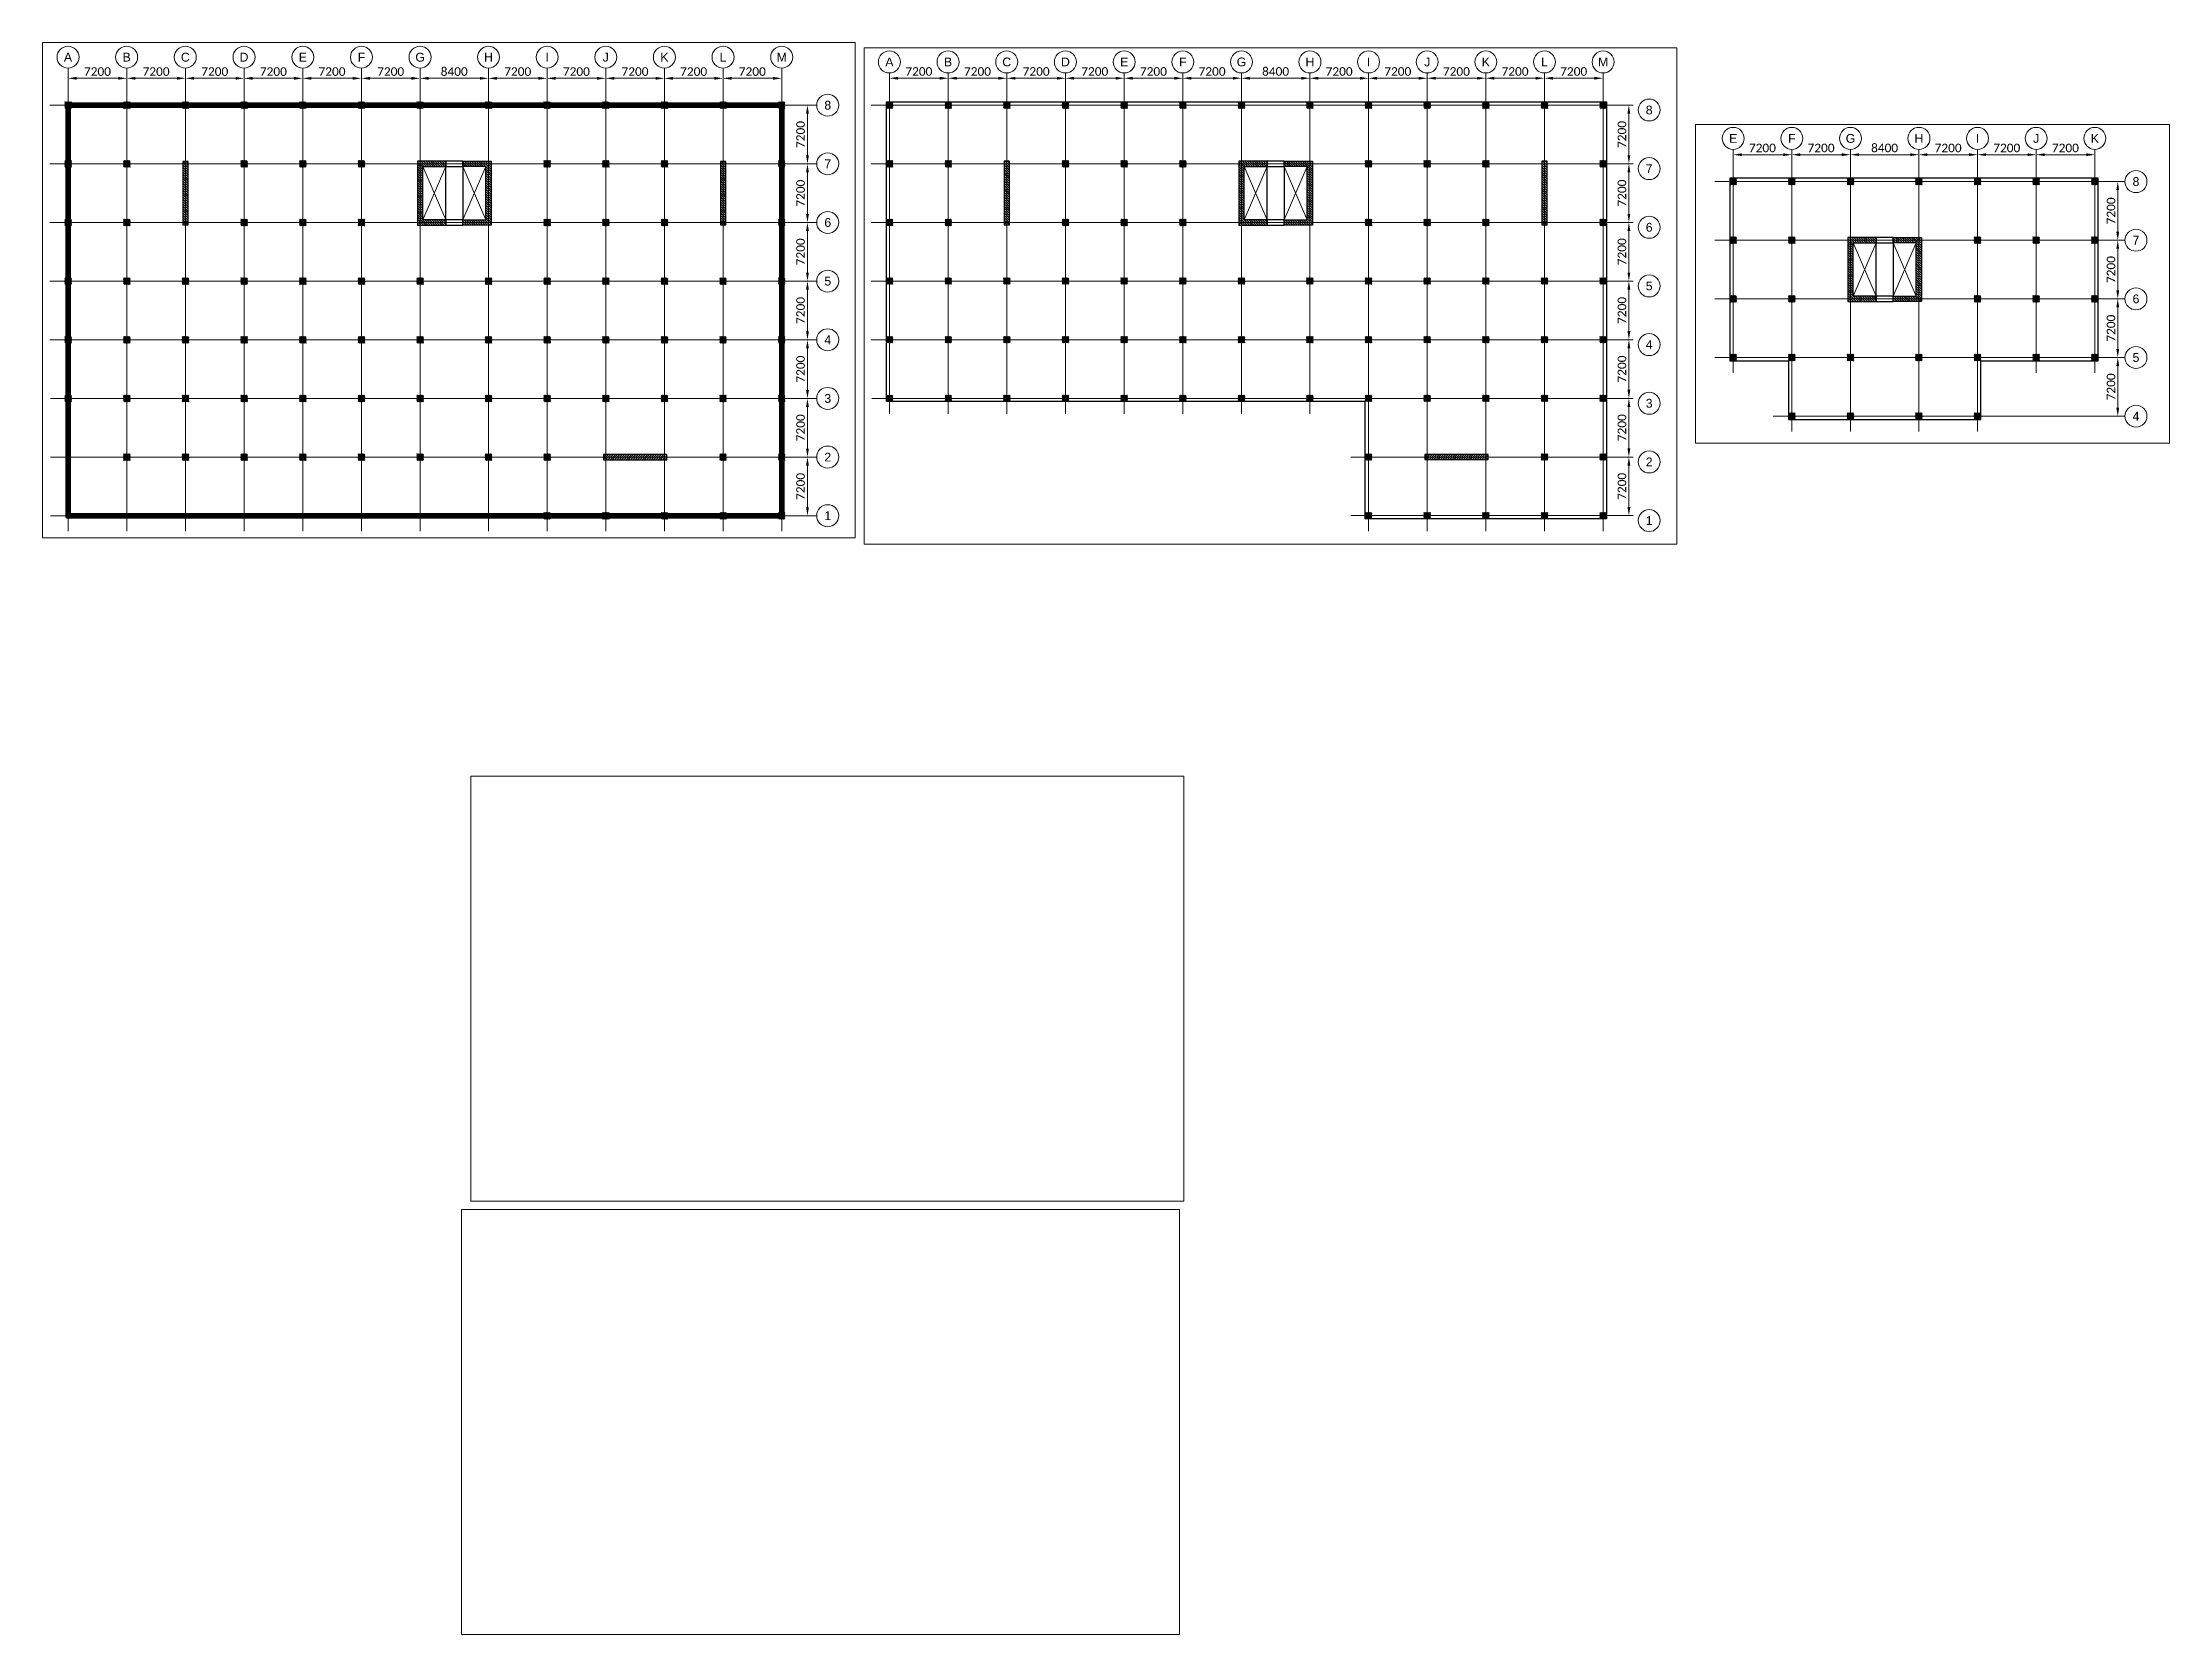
# Paper-space layout 'E-001' of a CAD drawing. Header units: inches. Extents: x 0.1 to 10.6, y 0 to 7.8.
# The model-space entities are those that its viewports show. They can reach past a viewport. Long polylines and large blocks are cut down to what shows.
import ezdxf
from ezdxf.enums import TextEntityAlignment as Align

# ---------------------------------------------------------------- set-up
doc = ezdxf.new("R2010")
doc.units = ezdxf.units.IN
doc.set_wipeout_variables(frame=1)
doc.header["$PDMODE"] = 35
doc.linetypes.add('CENTER2', pattern=[28.575, 19.05, -3.175, 3.175, -3.175])
doc.linetypes.add('HIDDEN2', pattern=[0.1875, 0.125, -0.0625])
doc.layers.get('0').update_dxf_attribs({"lineweight": 70})
doc.layers.get('Defpoints').update_dxf_attribs({"lineweight": 70})
for name, color, linetype, lineweight in [('CONCRETO1', 6, 'Continuous', 50), ('CONCRETO2', 5, 'Continuous', 30), ('CONCRETO7', 8, 'Continuous', 9), ('Ejes', 8, 'CENTER2', 9), ('NOMBRE EJES', 1, 'Continuous', 13), ('PROY', 8, 'HIDDEN2', 9), ('TEXTO', 1, 'Continuous', 13)]:
    doc.layers.add(name, color=color, linetype=linetype, lineweight=lineweight)
doc.styles.add('C100', font='swisse.ttf', dxfattribs={"height": 0.4})
doc.styles.add('CopyA1_16_XL', font='calibri.ttf', dxfattribs={"height": 42})
doc.dimstyles.new('Copy-PONDERA1_16_XL', dxfattribs={"dimscale": 0, "dimtxt": 42, "dimasz": 42, "dimexe": 1.25, "dimexo": 0.625, "dimgap": 12, "dimtad": 1, "dimdec": 1, "dimrnd": 0.5, "dimzin": 1, "dimdsep": 46, "dimlunit": 4, "dimtxsty": 'CopyA1_16_XL', "dimcen": 0.5, "dimse1": 1, "dimse2": 1, "dimclrd": 256, "dimclrt": 256, "dimadec": 1, "dimazin": 0, "dimtfac": 1, "dimtdec": 1, "dimtmove": 0, "dimatfit": 3, "dimfxl": 1, "dimfrac": 2, "dimlwd": 13, "dimarcsym": 0})
pattern_1 = [(135, (-11898.007, -6720.769), (-5.61266, -5.61266), [])]
pattern_2 = [(135, (-11898.007, -3720.769), (-5.61266, -5.61266), [])]
pattern_3 = [(135, (-11898.007, -720.769), (-5.61266, -5.61266), [])]

psp = doc.layouts.new('E-001')

msp = doc.modelspace()

# ---------------------------------------------------------------- blocks, each defined once
blk = doc.blocks.new('C32x32')
blk.add_wipeout([(-16, -16), (16, -16), (16, 16), (-16, 16)]).dxf.layer = 'CONCRETO2'
at = {"layer": 'CONCRETO7'}
h = blk.add_hatch(dxfattribs=at)
h.set_pattern_fill('ANSI31', color=256)
h.set_pattern_definition([(45, (8374.7102, -1283.7708), (-2.245064, 2.245064), [])])
h.paths.add_polyline_path([(-16, -16), (16, -16), (16, 16), (-16, 16)])
blk = doc.blocks.new('*D23')
at = {"layer": 'Defpoints', "color": 0, "transparency": 16777216}
for p in [(-15346, -4477), (-15010, -4477), (-15010, -4477)]:
    blk.add_point(p, dxfattribs=at)
at = {"layer": 'TEXTO', "lineweight": 13, "transparency": 16777216}
blk.add_line((-15304, -4477), (-15052, -4477), dxfattribs=at)
at = {"layer": 'TEXTO', "transparency": 16777216}
for points in [[(-15304, -4470), (-15304, -4484), (-15346, -4477)], [(-15052, -4470), (-15052, -4484), (-15010, -4477)]]:
    blk.add_solid(points, dxfattribs=at)
at = {"layer": 'TEXTO', "transparency": 16777216, "insert": (-15178, -4444), "char_height": 42, "attachment_point": 5, "style": 'CopyA1_16_XL'}
blk.add_mtext('8400', dxfattribs=at)
blk = doc.blocks.new('*D24')
at = {"layer": 'Defpoints', "color": 0, "transparency": 16777216}
for p in [(-17074, -4477), (-16786, -4477), (-16786, -4477)]:
    blk.add_point(p, dxfattribs=at)
at = {"layer": 'TEXTO', "lineweight": 13, "transparency": 16777216}
blk.add_line((-17032, -4477), (-16828, -4477), dxfattribs=at)
at = {"layer": 'TEXTO', "transparency": 16777216}
for points in [[(-17032, -4470), (-17032, -4484), (-17074, -4477)], [(-16828, -4470), (-16828, -4484), (-16786, -4477)]]:
    blk.add_solid(points, dxfattribs=at)
at = {"layer": 'TEXTO', "transparency": 16777216, "insert": (-16930, -4444), "char_height": 42, "attachment_point": 5, "style": 'CopyA1_16_XL'}
blk.add_mtext('7200', dxfattribs=at)
blk = doc.blocks.new('*D25')
at = {"layer": 'Defpoints', "color": 0, "transparency": 16777216}
for p in [(-13443, -6337), (-13443, -6337), (-13443, -6625)]:
    blk.add_point(p, dxfattribs=at)
at = {"layer": 'TEXTO', "lineweight": 13, "transparency": 16777216}
blk.add_line((-13443, -6583), (-13443, -6379), dxfattribs=at)
at = {"layer": 'TEXTO', "transparency": 16777216}
for points in [[(-13450, -6379), (-13436, -6379), (-13443, -6337)], [(-13450, -6583), (-13436, -6583), (-13443, -6625)]]:
    blk.add_solid(points, dxfattribs=at)
at = {"layer": 'TEXTO', "transparency": 16777216, "insert": (-13477, -6481), "char_height": 42, "attachment_point": 5, "rotation": 90, "style": 'CopyA1_16_XL'}
blk.add_mtext('7200', dxfattribs=at)
blk = doc.blocks.new('*U254')
at = {"layer": 'NOMBRE EJES'}
blk.add_circle((0, -0.5), 0.5, dxfattribs=at)
at = {"layer": 'NOMBRE EJES', "style": 'C100'}
blk.add_attdef('EJE', text='', height=0.4, dxfattribs=at).set_placement((0, -0.5), align=Align.MIDDLE_CENTER)
blk = doc.blocks.new('*U255')
at = {"layer": 'NOMBRE EJES'}
blk.add_circle((0, -0.5), 0.5, dxfattribs=at)
at = {"layer": 'NOMBRE EJES', "style": 'C100'}
blk.add_attdef('EJE', text='', height=0.4, dxfattribs=at).set_placement((0, -0.5), align=Align.MIDDLE_CENTER)
blk = doc.blocks.new('*D1462')
at = {"layer": 'Defpoints', "color": 0, "transparency": 16777216}
for p in [(-16786, -4477), (-16498, -4477), (-16498, -4477)]:
    blk.add_point(p, dxfattribs=at)
at = {"layer": 'TEXTO', "lineweight": 13, "transparency": 16777216}
blk.add_line((-16744, -4477), (-16540, -4477), dxfattribs=at)
at = {"layer": 'TEXTO', "transparency": 16777216}
for points in [[(-16744, -4470), (-16744, -4484), (-16786, -4477)], [(-16540, -4470), (-16540, -4484), (-16498, -4477)]]:
    blk.add_solid(points, dxfattribs=at)
at = {"layer": 'TEXTO', "transparency": 16777216, "insert": (-16642, -4444), "char_height": 42, "attachment_point": 5, "style": 'CopyA1_16_XL'}
blk.add_mtext('7200', dxfattribs=at)
blk = doc.blocks.new('*D1463')
at = {"layer": 'Defpoints', "color": 0, "transparency": 16777216}
for p in [(-16498, -4477), (-16210, -4477), (-16210, -4477)]:
    blk.add_point(p, dxfattribs=at)
at = {"layer": 'TEXTO', "lineweight": 13, "transparency": 16777216}
blk.add_line((-16456, -4477), (-16252, -4477), dxfattribs=at)
at = {"layer": 'TEXTO', "transparency": 16777216}
for points in [[(-16456, -4470), (-16456, -4484), (-16498, -4477)], [(-16252, -4470), (-16252, -4484), (-16210, -4477)]]:
    blk.add_solid(points, dxfattribs=at)
at = {"layer": 'TEXTO', "transparency": 16777216, "insert": (-16354, -4444), "char_height": 42, "attachment_point": 5, "style": 'CopyA1_16_XL'}
blk.add_mtext('7200', dxfattribs=at)
blk = doc.blocks.new('*D1464')
at = {"layer": 'Defpoints', "color": 0, "transparency": 16777216}
for p in [(-16210, -4477), (-15922, -4477), (-15922, -4477)]:
    blk.add_point(p, dxfattribs=at)
at = {"layer": 'TEXTO', "lineweight": 13, "transparency": 16777216}
blk.add_line((-16168, -4477), (-15964, -4477), dxfattribs=at)
at = {"layer": 'TEXTO', "transparency": 16777216}
for points in [[(-16168, -4470), (-16168, -4484), (-16210, -4477)], [(-15964, -4470), (-15964, -4484), (-15922, -4477)]]:
    blk.add_solid(points, dxfattribs=at)
at = {"layer": 'TEXTO', "transparency": 16777216, "insert": (-16066, -4444), "char_height": 42, "attachment_point": 5, "style": 'CopyA1_16_XL'}
blk.add_mtext('7200', dxfattribs=at)
blk = doc.blocks.new('*D1465')
at = {"layer": 'Defpoints', "color": 0, "transparency": 16777216}
for p in [(-15922, -4477), (-15634, -4477), (-15634, -4477)]:
    blk.add_point(p, dxfattribs=at)
at = {"layer": 'TEXTO', "lineweight": 13, "transparency": 16777216}
blk.add_line((-15880, -4477), (-15676, -4477), dxfattribs=at)
at = {"layer": 'TEXTO', "transparency": 16777216}
for points in [[(-15880, -4470), (-15880, -4484), (-15922, -4477)], [(-15676, -4470), (-15676, -4484), (-15634, -4477)]]:
    blk.add_solid(points, dxfattribs=at)
at = {"layer": 'TEXTO', "transparency": 16777216, "insert": (-15778, -4444), "char_height": 42, "attachment_point": 5, "style": 'CopyA1_16_XL'}
blk.add_mtext('7200', dxfattribs=at)
blk = doc.blocks.new('*D1466')
at = {"layer": 'Defpoints', "color": 0, "transparency": 16777216}
for p in [(-15634, -4477), (-15346, -4477), (-15346, -4477)]:
    blk.add_point(p, dxfattribs=at)
at = {"layer": 'TEXTO', "lineweight": 13, "transparency": 16777216}
blk.add_line((-15592, -4477), (-15388, -4477), dxfattribs=at)
at = {"layer": 'TEXTO', "transparency": 16777216}
for points in [[(-15592, -4470), (-15592, -4484), (-15634, -4477)], [(-15388, -4470), (-15388, -4484), (-15346, -4477)]]:
    blk.add_solid(points, dxfattribs=at)
at = {"layer": 'TEXTO', "transparency": 16777216, "insert": (-15490, -4444), "char_height": 42, "attachment_point": 5, "style": 'CopyA1_16_XL'}
blk.add_mtext('7200', dxfattribs=at)
blk = doc.blocks.new('*D1467')
at = {"layer": 'Defpoints', "color": 0, "transparency": 16777216}
for p in [(-15010, -4477), (-14722, -4477), (-14722, -4477)]:
    blk.add_point(p, dxfattribs=at)
at = {"layer": 'TEXTO', "lineweight": 13, "transparency": 16777216}
blk.add_line((-14968, -4477), (-14764, -4477), dxfattribs=at)
at = {"layer": 'TEXTO', "transparency": 16777216}
for points in [[(-14968, -4470), (-14968, -4484), (-15010, -4477)], [(-14764, -4470), (-14764, -4484), (-14722, -4477)]]:
    blk.add_solid(points, dxfattribs=at)
at = {"layer": 'TEXTO', "transparency": 16777216, "insert": (-14866, -4444), "char_height": 42, "attachment_point": 5, "style": 'CopyA1_16_XL'}
blk.add_mtext('7200', dxfattribs=at)
blk = doc.blocks.new('*D1468')
at = {"layer": 'Defpoints', "color": 0, "transparency": 16777216}
for p in [(-14722, -4477), (-14434, -4477), (-14434, -4477)]:
    blk.add_point(p, dxfattribs=at)
at = {"layer": 'TEXTO', "lineweight": 13, "transparency": 16777216}
blk.add_line((-14680, -4477), (-14476, -4477), dxfattribs=at)
at = {"layer": 'TEXTO', "transparency": 16777216}
for points in [[(-14680, -4470), (-14680, -4484), (-14722, -4477)], [(-14476, -4470), (-14476, -4484), (-14434, -4477)]]:
    blk.add_solid(points, dxfattribs=at)
at = {"layer": 'TEXTO', "transparency": 16777216, "insert": (-14578, -4444), "char_height": 42, "attachment_point": 5, "style": 'CopyA1_16_XL'}
blk.add_mtext('7200', dxfattribs=at)
blk = doc.blocks.new('*D1469')
at = {"layer": 'Defpoints', "color": 0, "transparency": 16777216}
for p in [(-14434, -4477), (-14146, -4477), (-14146, -4477)]:
    blk.add_point(p, dxfattribs=at)
at = {"layer": 'TEXTO', "lineweight": 13, "transparency": 16777216}
blk.add_line((-14392, -4477), (-14188, -4477), dxfattribs=at)
at = {"layer": 'TEXTO', "transparency": 16777216}
for points in [[(-14392, -4470), (-14392, -4484), (-14434, -4477)], [(-14188, -4470), (-14188, -4484), (-14146, -4477)]]:
    blk.add_solid(points, dxfattribs=at)
at = {"layer": 'TEXTO', "transparency": 16777216, "insert": (-14290, -4444), "char_height": 42, "attachment_point": 5, "style": 'CopyA1_16_XL'}
blk.add_mtext('7200', dxfattribs=at)
blk = doc.blocks.new('*D1470')
at = {"layer": 'Defpoints', "color": 0, "transparency": 16777216}
for p in [(-14146, -4477), (-13858, -4477), (-13858, -4477)]:
    blk.add_point(p, dxfattribs=at)
at = {"layer": 'TEXTO', "lineweight": 13, "transparency": 16777216}
blk.add_line((-14104, -4477), (-13900, -4477), dxfattribs=at)
at = {"layer": 'TEXTO', "transparency": 16777216}
for points in [[(-14104, -4470), (-14104, -4484), (-14146, -4477)], [(-13900, -4470), (-13900, -4484), (-13858, -4477)]]:
    blk.add_solid(points, dxfattribs=at)
at = {"layer": 'TEXTO', "transparency": 16777216, "insert": (-14002, -4444), "char_height": 42, "attachment_point": 5, "style": 'CopyA1_16_XL'}
blk.add_mtext('7200', dxfattribs=at)
blk = doc.blocks.new('*D1471')
at = {"layer": 'Defpoints', "color": 0, "transparency": 16777216}
for p in [(-13858, -4477), (-13570, -4477), (-13570, -4477)]:
    blk.add_point(p, dxfattribs=at)
at = {"layer": 'TEXTO', "lineweight": 13, "transparency": 16777216}
blk.add_line((-13816, -4477), (-13612, -4477), dxfattribs=at)
at = {"layer": 'TEXTO', "transparency": 16777216}
for points in [[(-13816, -4470), (-13816, -4484), (-13858, -4477)], [(-13612, -4470), (-13612, -4484), (-13570, -4477)]]:
    blk.add_solid(points, dxfattribs=at)
at = {"layer": 'TEXTO', "transparency": 16777216, "insert": (-13714, -4444), "char_height": 42, "attachment_point": 5, "style": 'CopyA1_16_XL'}
blk.add_mtext('7200', dxfattribs=at)
blk = doc.blocks.new('*D1472')
at = {"layer": 'Defpoints', "color": 0, "transparency": 16777216}
for p in [(-13443, -6049), (-13443, -6049), (-13443, -6337)]:
    blk.add_point(p, dxfattribs=at)
at = {"layer": 'TEXTO', "lineweight": 13, "transparency": 16777216}
blk.add_line((-13443, -6295), (-13443, -6091), dxfattribs=at)
at = {"layer": 'TEXTO', "transparency": 16777216}
for points in [[(-13450, -6091), (-13436, -6091), (-13443, -6049)], [(-13450, -6295), (-13436, -6295), (-13443, -6337)]]:
    blk.add_solid(points, dxfattribs=at)
at = {"layer": 'TEXTO', "transparency": 16777216, "insert": (-13477, -6193), "char_height": 42, "attachment_point": 5, "rotation": 90, "style": 'CopyA1_16_XL'}
blk.add_mtext('7200', dxfattribs=at)
blk = doc.blocks.new('*D1473')
at = {"layer": 'Defpoints', "color": 0, "transparency": 16777216}
for p in [(-13443, -5761), (-13443, -5761), (-13443, -6049)]:
    blk.add_point(p, dxfattribs=at)
at = {"layer": 'TEXTO', "lineweight": 13, "transparency": 16777216}
blk.add_line((-13443, -6007), (-13443, -5803), dxfattribs=at)
at = {"layer": 'TEXTO', "transparency": 16777216}
for points in [[(-13450, -5803), (-13436, -5803), (-13443, -5761)], [(-13450, -6007), (-13436, -6007), (-13443, -6049)]]:
    blk.add_solid(points, dxfattribs=at)
at = {"layer": 'TEXTO', "transparency": 16777216, "insert": (-13477, -5905), "char_height": 42, "attachment_point": 5, "rotation": 90, "style": 'CopyA1_16_XL'}
blk.add_mtext('7200', dxfattribs=at)
blk = doc.blocks.new('*D1474')
at = {"layer": 'Defpoints', "color": 0, "transparency": 16777216}
for p in [(-13443, -5473), (-13443, -5473), (-13443, -5761)]:
    blk.add_point(p, dxfattribs=at)
at = {"layer": 'TEXTO', "lineweight": 13, "transparency": 16777216}
blk.add_line((-13443, -5719), (-13443, -5515), dxfattribs=at)
at = {"layer": 'TEXTO', "transparency": 16777216}
for points in [[(-13450, -5515), (-13436, -5515), (-13443, -5473)], [(-13450, -5719), (-13436, -5719), (-13443, -5761)]]:
    blk.add_solid(points, dxfattribs=at)
at = {"layer": 'TEXTO', "transparency": 16777216, "insert": (-13477, -5617), "char_height": 42, "attachment_point": 5, "rotation": 90, "style": 'CopyA1_16_XL'}
blk.add_mtext('7200', dxfattribs=at)
blk = doc.blocks.new('*D1475')
at = {"layer": 'Defpoints', "color": 0, "transparency": 16777216}
for p in [(-13443, -5185), (-13443, -5185), (-13443, -5473)]:
    blk.add_point(p, dxfattribs=at)
at = {"layer": 'TEXTO', "lineweight": 13, "transparency": 16777216}
blk.add_line((-13443, -5431), (-13443, -5227), dxfattribs=at)
at = {"layer": 'TEXTO', "transparency": 16777216}
for points in [[(-13450, -5227), (-13436, -5227), (-13443, -5185)], [(-13450, -5431), (-13436, -5431), (-13443, -5473)]]:
    blk.add_solid(points, dxfattribs=at)
at = {"layer": 'TEXTO', "transparency": 16777216, "insert": (-13477, -5329), "char_height": 42, "attachment_point": 5, "rotation": 90, "style": 'CopyA1_16_XL'}
blk.add_mtext('7200', dxfattribs=at)
blk = doc.blocks.new('*D1476')
at = {"layer": 'Defpoints', "color": 0, "transparency": 16777216}
for p in [(-13443, -4897), (-13443, -4897), (-13443, -5185)]:
    blk.add_point(p, dxfattribs=at)
at = {"layer": 'TEXTO', "lineweight": 13, "transparency": 16777216}
blk.add_line((-13443, -5143), (-13443, -4939), dxfattribs=at)
at = {"layer": 'TEXTO', "transparency": 16777216}
for points in [[(-13450, -4939), (-13436, -4939), (-13443, -4897)], [(-13450, -5143), (-13436, -5143), (-13443, -5185)]]:
    blk.add_solid(points, dxfattribs=at)
at = {"layer": 'TEXTO', "transparency": 16777216, "insert": (-13477, -5041), "char_height": 42, "attachment_point": 5, "rotation": 90, "style": 'CopyA1_16_XL'}
blk.add_mtext('7200', dxfattribs=at)
blk = doc.blocks.new('*D1477')
at = {"layer": 'Defpoints', "color": 0, "transparency": 16777216}
for p in [(-13443, -4609), (-13443, -4609), (-13443, -4897)]:
    blk.add_point(p, dxfattribs=at)
at = {"layer": 'TEXTO', "lineweight": 13, "transparency": 16777216}
blk.add_line((-13443, -4855), (-13443, -4651), dxfattribs=at)
at = {"layer": 'TEXTO', "transparency": 16777216}
for points in [[(-13450, -4651), (-13436, -4651), (-13443, -4609)], [(-13450, -4855), (-13436, -4855), (-13443, -4897)]]:
    blk.add_solid(points, dxfattribs=at)
at = {"layer": 'TEXTO', "transparency": 16777216, "insert": (-13477, -4753), "char_height": 42, "attachment_point": 5, "rotation": 90, "style": 'CopyA1_16_XL'}
blk.add_mtext('7200', dxfattribs=at)
blk = doc.blocks.new('*D1494')
at = {"layer": 'Defpoints', "color": 0, "transparency": 16777216}
for p in [(-15346, -1477), (-15010, -1477), (-15010, -1477)]:
    blk.add_point(p, dxfattribs=at)
at = {"layer": 'TEXTO', "lineweight": 13, "transparency": 16777216}
blk.add_line((-15304, -1477), (-15052, -1477), dxfattribs=at)
at = {"layer": 'TEXTO', "transparency": 16777216}
for points in [[(-15304, -1470), (-15304, -1484), (-15346, -1477)], [(-15052, -1470), (-15052, -1484), (-15010, -1477)]]:
    blk.add_solid(points, dxfattribs=at)
at = {"layer": 'TEXTO', "transparency": 16777216, "insert": (-15178, -1444), "char_height": 42, "attachment_point": 5, "style": 'CopyA1_16_XL'}
blk.add_mtext('8400', dxfattribs=at)
blk = doc.blocks.new('*D1495')
at = {"layer": 'Defpoints', "color": 0, "transparency": 16777216}
for p in [(-17074, -1477), (-16786, -1477), (-16786, -1477)]:
    blk.add_point(p, dxfattribs=at)
at = {"layer": 'TEXTO', "lineweight": 13, "transparency": 16777216}
blk.add_line((-17032, -1477), (-16828, -1477), dxfattribs=at)
at = {"layer": 'TEXTO', "transparency": 16777216}
for points in [[(-17032, -1470), (-17032, -1484), (-17074, -1477)], [(-16828, -1470), (-16828, -1484), (-16786, -1477)]]:
    blk.add_solid(points, dxfattribs=at)
at = {"layer": 'TEXTO', "transparency": 16777216, "insert": (-16930, -1444), "char_height": 42, "attachment_point": 5, "style": 'CopyA1_16_XL'}
blk.add_mtext('7200', dxfattribs=at)
blk = doc.blocks.new('*D1496')
at = {"layer": 'Defpoints', "color": 0, "transparency": 16777216}
for p in [(-13443, -3337), (-13443, -3337), (-13443, -3625)]:
    blk.add_point(p, dxfattribs=at)
at = {"layer": 'TEXTO', "lineweight": 13, "transparency": 16777216}
blk.add_line((-13443, -3583), (-13443, -3379), dxfattribs=at)
at = {"layer": 'TEXTO', "transparency": 16777216}
for points in [[(-13450, -3379), (-13436, -3379), (-13443, -3337)], [(-13450, -3583), (-13436, -3583), (-13443, -3625)]]:
    blk.add_solid(points, dxfattribs=at)
at = {"layer": 'TEXTO', "transparency": 16777216, "insert": (-13477, -3481), "char_height": 42, "attachment_point": 5, "rotation": 90, "style": 'CopyA1_16_XL'}
blk.add_mtext('7200', dxfattribs=at)
blk = doc.blocks.new('*D1478')
at = {"layer": 'Defpoints', "color": 0, "transparency": 16777216}
for p in [(-16786, -1477), (-16498, -1477), (-16498, -1477)]:
    blk.add_point(p, dxfattribs=at)
at = {"layer": 'TEXTO', "lineweight": 13, "transparency": 16777216}
blk.add_line((-16744, -1477), (-16540, -1477), dxfattribs=at)
at = {"layer": 'TEXTO', "transparency": 16777216}
for points in [[(-16744, -1470), (-16744, -1484), (-16786, -1477)], [(-16540, -1470), (-16540, -1484), (-16498, -1477)]]:
    blk.add_solid(points, dxfattribs=at)
at = {"layer": 'TEXTO', "transparency": 16777216, "insert": (-16642, -1444), "char_height": 42, "attachment_point": 5, "style": 'CopyA1_16_XL'}
blk.add_mtext('7200', dxfattribs=at)
blk = doc.blocks.new('*D1479')
at = {"layer": 'Defpoints', "color": 0, "transparency": 16777216}
for p in [(-16498, -1477), (-16210, -1477), (-16210, -1477)]:
    blk.add_point(p, dxfattribs=at)
at = {"layer": 'TEXTO', "lineweight": 13, "transparency": 16777216}
blk.add_line((-16456, -1477), (-16252, -1477), dxfattribs=at)
at = {"layer": 'TEXTO', "transparency": 16777216}
for points in [[(-16456, -1470), (-16456, -1484), (-16498, -1477)], [(-16252, -1470), (-16252, -1484), (-16210, -1477)]]:
    blk.add_solid(points, dxfattribs=at)
at = {"layer": 'TEXTO', "transparency": 16777216, "insert": (-16354, -1444), "char_height": 42, "attachment_point": 5, "style": 'CopyA1_16_XL'}
blk.add_mtext('7200', dxfattribs=at)
blk = doc.blocks.new('*D1480')
at = {"layer": 'Defpoints', "color": 0, "transparency": 16777216}
for p in [(-16210, -1477), (-15922, -1477), (-15922, -1477)]:
    blk.add_point(p, dxfattribs=at)
at = {"layer": 'TEXTO', "lineweight": 13, "transparency": 16777216}
blk.add_line((-16168, -1477), (-15964, -1477), dxfattribs=at)
at = {"layer": 'TEXTO', "transparency": 16777216}
for points in [[(-16168, -1470), (-16168, -1484), (-16210, -1477)], [(-15964, -1470), (-15964, -1484), (-15922, -1477)]]:
    blk.add_solid(points, dxfattribs=at)
at = {"layer": 'TEXTO', "transparency": 16777216, "insert": (-16066, -1444), "char_height": 42, "attachment_point": 5, "style": 'CopyA1_16_XL'}
blk.add_mtext('7200', dxfattribs=at)
blk = doc.blocks.new('*D1481')
at = {"layer": 'Defpoints', "color": 0, "transparency": 16777216}
for p in [(-15922, -1477), (-15634, -1477), (-15634, -1477)]:
    blk.add_point(p, dxfattribs=at)
at = {"layer": 'TEXTO', "lineweight": 13, "transparency": 16777216}
blk.add_line((-15880, -1477), (-15676, -1477), dxfattribs=at)
at = {"layer": 'TEXTO', "transparency": 16777216}
for points in [[(-15880, -1470), (-15880, -1484), (-15922, -1477)], [(-15676, -1470), (-15676, -1484), (-15634, -1477)]]:
    blk.add_solid(points, dxfattribs=at)
at = {"layer": 'TEXTO', "transparency": 16777216, "insert": (-15778, -1444), "char_height": 42, "attachment_point": 5, "style": 'CopyA1_16_XL'}
blk.add_mtext('7200', dxfattribs=at)
blk = doc.blocks.new('*D1482')
at = {"layer": 'Defpoints', "color": 0, "transparency": 16777216}
for p in [(-15634, -1477), (-15346, -1477), (-15346, -1477)]:
    blk.add_point(p, dxfattribs=at)
at = {"layer": 'TEXTO', "lineweight": 13, "transparency": 16777216}
blk.add_line((-15592, -1477), (-15388, -1477), dxfattribs=at)
at = {"layer": 'TEXTO', "transparency": 16777216}
for points in [[(-15592, -1470), (-15592, -1484), (-15634, -1477)], [(-15388, -1470), (-15388, -1484), (-15346, -1477)]]:
    blk.add_solid(points, dxfattribs=at)
at = {"layer": 'TEXTO', "transparency": 16777216, "insert": (-15490, -1444), "char_height": 42, "attachment_point": 5, "style": 'CopyA1_16_XL'}
blk.add_mtext('7200', dxfattribs=at)
blk = doc.blocks.new('*D1483')
at = {"layer": 'Defpoints', "color": 0, "transparency": 16777216}
for p in [(-15010, -1477), (-14722, -1477), (-14722, -1477)]:
    blk.add_point(p, dxfattribs=at)
at = {"layer": 'TEXTO', "lineweight": 13, "transparency": 16777216}
blk.add_line((-14968, -1477), (-14764, -1477), dxfattribs=at)
at = {"layer": 'TEXTO', "transparency": 16777216}
for points in [[(-14968, -1470), (-14968, -1484), (-15010, -1477)], [(-14764, -1470), (-14764, -1484), (-14722, -1477)]]:
    blk.add_solid(points, dxfattribs=at)
at = {"layer": 'TEXTO', "transparency": 16777216, "insert": (-14866, -1444), "char_height": 42, "attachment_point": 5, "style": 'CopyA1_16_XL'}
blk.add_mtext('7200', dxfattribs=at)
blk = doc.blocks.new('*D1484')
at = {"layer": 'Defpoints', "color": 0, "transparency": 16777216}
for p in [(-14722, -1477), (-14434, -1477), (-14434, -1477)]:
    blk.add_point(p, dxfattribs=at)
at = {"layer": 'TEXTO', "lineweight": 13, "transparency": 16777216}
blk.add_line((-14680, -1477), (-14476, -1477), dxfattribs=at)
at = {"layer": 'TEXTO', "transparency": 16777216}
for points in [[(-14680, -1470), (-14680, -1484), (-14722, -1477)], [(-14476, -1470), (-14476, -1484), (-14434, -1477)]]:
    blk.add_solid(points, dxfattribs=at)
at = {"layer": 'TEXTO', "transparency": 16777216, "insert": (-14578, -1444), "char_height": 42, "attachment_point": 5, "style": 'CopyA1_16_XL'}
blk.add_mtext('7200', dxfattribs=at)
blk = doc.blocks.new('*D1485')
at = {"layer": 'Defpoints', "color": 0, "transparency": 16777216}
for p in [(-14434, -1477), (-14146, -1477), (-14146, -1477)]:
    blk.add_point(p, dxfattribs=at)
at = {"layer": 'TEXTO', "lineweight": 13, "transparency": 16777216}
blk.add_line((-14392, -1477), (-14188, -1477), dxfattribs=at)
at = {"layer": 'TEXTO', "transparency": 16777216}
for points in [[(-14392, -1470), (-14392, -1484), (-14434, -1477)], [(-14188, -1470), (-14188, -1484), (-14146, -1477)]]:
    blk.add_solid(points, dxfattribs=at)
at = {"layer": 'TEXTO', "transparency": 16777216, "insert": (-14290, -1444), "char_height": 42, "attachment_point": 5, "style": 'CopyA1_16_XL'}
blk.add_mtext('7200', dxfattribs=at)
blk = doc.blocks.new('*D1486')
at = {"layer": 'Defpoints', "color": 0, "transparency": 16777216}
for p in [(-14146, -1477), (-13858, -1477), (-13858, -1477)]:
    blk.add_point(p, dxfattribs=at)
at = {"layer": 'TEXTO', "lineweight": 13, "transparency": 16777216}
blk.add_line((-14104, -1477), (-13900, -1477), dxfattribs=at)
at = {"layer": 'TEXTO', "transparency": 16777216}
for points in [[(-14104, -1470), (-14104, -1484), (-14146, -1477)], [(-13900, -1470), (-13900, -1484), (-13858, -1477)]]:
    blk.add_solid(points, dxfattribs=at)
at = {"layer": 'TEXTO', "transparency": 16777216, "insert": (-14002, -1444), "char_height": 42, "attachment_point": 5, "style": 'CopyA1_16_XL'}
blk.add_mtext('7200', dxfattribs=at)
blk = doc.blocks.new('*D1487')
at = {"layer": 'Defpoints', "color": 0, "transparency": 16777216}
for p in [(-13858, -1477), (-13570, -1477), (-13570, -1477)]:
    blk.add_point(p, dxfattribs=at)
at = {"layer": 'TEXTO', "lineweight": 13, "transparency": 16777216}
blk.add_line((-13816, -1477), (-13612, -1477), dxfattribs=at)
at = {"layer": 'TEXTO', "transparency": 16777216}
for points in [[(-13816, -1470), (-13816, -1484), (-13858, -1477)], [(-13612, -1470), (-13612, -1484), (-13570, -1477)]]:
    blk.add_solid(points, dxfattribs=at)
at = {"layer": 'TEXTO', "transparency": 16777216, "insert": (-13714, -1444), "char_height": 42, "attachment_point": 5, "style": 'CopyA1_16_XL'}
blk.add_mtext('7200', dxfattribs=at)
blk = doc.blocks.new('*D1488')
at = {"layer": 'Defpoints', "color": 0, "transparency": 16777216}
for p in [(-13443, -3049), (-13443, -3049), (-13443, -3337)]:
    blk.add_point(p, dxfattribs=at)
at = {"layer": 'TEXTO', "lineweight": 13, "transparency": 16777216}
blk.add_line((-13443, -3295), (-13443, -3091), dxfattribs=at)
at = {"layer": 'TEXTO', "transparency": 16777216}
for points in [[(-13450, -3091), (-13436, -3091), (-13443, -3049)], [(-13450, -3295), (-13436, -3295), (-13443, -3337)]]:
    blk.add_solid(points, dxfattribs=at)
at = {"layer": 'TEXTO', "transparency": 16777216, "insert": (-13477, -3193), "char_height": 42, "attachment_point": 5, "rotation": 90, "style": 'CopyA1_16_XL'}
blk.add_mtext('7200', dxfattribs=at)
blk = doc.blocks.new('*D1489')
at = {"layer": 'Defpoints', "color": 0, "transparency": 16777216}
for p in [(-13443, -2761), (-13443, -2761), (-13443, -3049)]:
    blk.add_point(p, dxfattribs=at)
at = {"layer": 'TEXTO', "lineweight": 13, "transparency": 16777216}
blk.add_line((-13443, -3007), (-13443, -2803), dxfattribs=at)
at = {"layer": 'TEXTO', "transparency": 16777216}
for points in [[(-13450, -2803), (-13436, -2803), (-13443, -2761)], [(-13450, -3007), (-13436, -3007), (-13443, -3049)]]:
    blk.add_solid(points, dxfattribs=at)
at = {"layer": 'TEXTO', "transparency": 16777216, "insert": (-13477, -2905), "char_height": 42, "attachment_point": 5, "rotation": 90, "style": 'CopyA1_16_XL'}
blk.add_mtext('7200', dxfattribs=at)
blk = doc.blocks.new('*D1490')
at = {"layer": 'Defpoints', "color": 0, "transparency": 16777216}
for p in [(-13443, -2473), (-13443, -2473), (-13443, -2761)]:
    blk.add_point(p, dxfattribs=at)
at = {"layer": 'TEXTO', "lineweight": 13, "transparency": 16777216}
blk.add_line((-13443, -2719), (-13443, -2515), dxfattribs=at)
at = {"layer": 'TEXTO', "transparency": 16777216}
for points in [[(-13450, -2515), (-13436, -2515), (-13443, -2473)], [(-13450, -2719), (-13436, -2719), (-13443, -2761)]]:
    blk.add_solid(points, dxfattribs=at)
at = {"layer": 'TEXTO', "transparency": 16777216, "insert": (-13477, -2617), "char_height": 42, "attachment_point": 5, "rotation": 90, "style": 'CopyA1_16_XL'}
blk.add_mtext('7200', dxfattribs=at)
blk = doc.blocks.new('*D1491')
at = {"layer": 'Defpoints', "color": 0, "transparency": 16777216}
for p in [(-13443, -2185), (-13443, -2185), (-13443, -2473)]:
    blk.add_point(p, dxfattribs=at)
at = {"layer": 'TEXTO', "lineweight": 13, "transparency": 16777216}
blk.add_line((-13443, -2431), (-13443, -2227), dxfattribs=at)
at = {"layer": 'TEXTO', "transparency": 16777216}
for points in [[(-13450, -2227), (-13436, -2227), (-13443, -2185)], [(-13450, -2431), (-13436, -2431), (-13443, -2473)]]:
    blk.add_solid(points, dxfattribs=at)
at = {"layer": 'TEXTO', "transparency": 16777216, "insert": (-13477, -2329), "char_height": 42, "attachment_point": 5, "rotation": 90, "style": 'CopyA1_16_XL'}
blk.add_mtext('7200', dxfattribs=at)
blk = doc.blocks.new('*D1492')
at = {"layer": 'Defpoints', "color": 0, "transparency": 16777216}
for p in [(-13443, -1897), (-13443, -1897), (-13443, -2185)]:
    blk.add_point(p, dxfattribs=at)
at = {"layer": 'TEXTO', "lineweight": 13, "transparency": 16777216}
blk.add_line((-13443, -2143), (-13443, -1939), dxfattribs=at)
at = {"layer": 'TEXTO', "transparency": 16777216}
for points in [[(-13450, -1939), (-13436, -1939), (-13443, -1897)], [(-13450, -2143), (-13436, -2143), (-13443, -2185)]]:
    blk.add_solid(points, dxfattribs=at)
at = {"layer": 'TEXTO', "transparency": 16777216, "insert": (-13477, -2041), "char_height": 42, "attachment_point": 5, "rotation": 90, "style": 'CopyA1_16_XL'}
blk.add_mtext('7200', dxfattribs=at)
blk = doc.blocks.new('*D1493')
at = {"layer": 'Defpoints', "color": 0, "transparency": 16777216}
for p in [(-13443, -1609), (-13443, -1609), (-13443, -1897)]:
    blk.add_point(p, dxfattribs=at)
at = {"layer": 'TEXTO', "lineweight": 13, "transparency": 16777216}
blk.add_line((-13443, -1855), (-13443, -1651), dxfattribs=at)
at = {"layer": 'TEXTO', "transparency": 16777216}
for points in [[(-13450, -1651), (-13436, -1651), (-13443, -1609)], [(-13450, -1855), (-13436, -1855), (-13443, -1897)]]:
    blk.add_solid(points, dxfattribs=at)
at = {"layer": 'TEXTO', "transparency": 16777216, "insert": (-13477, -1753), "char_height": 42, "attachment_point": 5, "rotation": 90, "style": 'CopyA1_16_XL'}
blk.add_mtext('7200', dxfattribs=at)
blk = doc.blocks.new('*D1497')
at = {"layer": 'Defpoints', "color": 0, "transparency": 16777216}
for p in [(-15346, 1523), (-15010, 1523), (-15010, 1523)]:
    blk.add_point(p, dxfattribs=at)
at = {"layer": 'TEXTO', "lineweight": 13, "transparency": 16777216}
blk.add_line((-15304, 1523), (-15052, 1523), dxfattribs=at)
at = {"layer": 'TEXTO', "transparency": 16777216}
for points in [[(-15304, 1530), (-15304, 1516), (-15346, 1523)], [(-15052, 1530), (-15052, 1516), (-15010, 1523)]]:
    blk.add_solid(points, dxfattribs=at)
at = {"layer": 'TEXTO', "transparency": 16777216, "insert": (-15178, 1556), "char_height": 42, "attachment_point": 5, "style": 'CopyA1_16_XL'}
blk.add_mtext('8400', dxfattribs=at)
blk = doc.blocks.new('*D1498')
at = {"layer": 'Defpoints', "color": 0, "transparency": 16777216}
for p in [(-15922, 1523), (-15634, 1523), (-15634, 1523)]:
    blk.add_point(p, dxfattribs=at)
at = {"layer": 'TEXTO', "lineweight": 13, "transparency": 16777216}
blk.add_line((-15880, 1523), (-15676, 1523), dxfattribs=at)
at = {"layer": 'TEXTO', "transparency": 16777216}
for points in [[(-15880, 1530), (-15880, 1516), (-15922, 1523)], [(-15676, 1530), (-15676, 1516), (-15634, 1523)]]:
    blk.add_solid(points, dxfattribs=at)
at = {"layer": 'TEXTO', "transparency": 16777216, "insert": (-15778, 1556), "char_height": 42, "attachment_point": 5, "style": 'CopyA1_16_XL'}
blk.add_mtext('7200', dxfattribs=at)
blk = doc.blocks.new('*D1499')
at = {"layer": 'Defpoints', "color": 0, "transparency": 16777216}
for p in [(-15634, 1523), (-15346, 1523), (-15346, 1523)]:
    blk.add_point(p, dxfattribs=at)
at = {"layer": 'TEXTO', "lineweight": 13, "transparency": 16777216}
blk.add_line((-15592, 1523), (-15388, 1523), dxfattribs=at)
at = {"layer": 'TEXTO', "transparency": 16777216}
for points in [[(-15592, 1530), (-15592, 1516), (-15634, 1523)], [(-15388, 1530), (-15388, 1516), (-15346, 1523)]]:
    blk.add_solid(points, dxfattribs=at)
at = {"layer": 'TEXTO', "transparency": 16777216, "insert": (-15490, 1556), "char_height": 42, "attachment_point": 5, "style": 'CopyA1_16_XL'}
blk.add_mtext('7200', dxfattribs=at)
blk = doc.blocks.new('*D1500')
at = {"layer": 'Defpoints', "color": 0, "transparency": 16777216}
for p in [(-15010, 1523), (-14722, 1523), (-14722, 1523)]:
    blk.add_point(p, dxfattribs=at)
at = {"layer": 'TEXTO', "lineweight": 13, "transparency": 16777216}
blk.add_line((-14968, 1523), (-14764, 1523), dxfattribs=at)
at = {"layer": 'TEXTO', "transparency": 16777216}
for points in [[(-14968, 1530), (-14968, 1516), (-15010, 1523)], [(-14764, 1530), (-14764, 1516), (-14722, 1523)]]:
    blk.add_solid(points, dxfattribs=at)
at = {"layer": 'TEXTO', "transparency": 16777216, "insert": (-14866, 1556), "char_height": 42, "attachment_point": 5, "style": 'CopyA1_16_XL'}
blk.add_mtext('7200', dxfattribs=at)
blk = doc.blocks.new('*D1501')
at = {"layer": 'Defpoints', "color": 0, "transparency": 16777216}
for p in [(-14722, 1523), (-14434, 1523), (-14434, 1523)]:
    blk.add_point(p, dxfattribs=at)
at = {"layer": 'TEXTO', "lineweight": 13, "transparency": 16777216}
blk.add_line((-14680, 1523), (-14476, 1523), dxfattribs=at)
at = {"layer": 'TEXTO', "transparency": 16777216}
for points in [[(-14680, 1530), (-14680, 1516), (-14722, 1523)], [(-14476, 1530), (-14476, 1516), (-14434, 1523)]]:
    blk.add_solid(points, dxfattribs=at)
at = {"layer": 'TEXTO', "transparency": 16777216, "insert": (-14578, 1556), "char_height": 42, "attachment_point": 5, "style": 'CopyA1_16_XL'}
blk.add_mtext('7200', dxfattribs=at)
blk = doc.blocks.new('*D1502')
at = {"layer": 'Defpoints', "color": 0, "transparency": 16777216}
for p in [(-14434, 1523), (-14146, 1523), (-14146, 1523)]:
    blk.add_point(p, dxfattribs=at)
at = {"layer": 'TEXTO', "lineweight": 13, "transparency": 16777216}
blk.add_line((-14392, 1523), (-14188, 1523), dxfattribs=at)
at = {"layer": 'TEXTO', "transparency": 16777216}
for points in [[(-14392, 1530), (-14392, 1516), (-14434, 1523)], [(-14188, 1530), (-14188, 1516), (-14146, 1523)]]:
    blk.add_solid(points, dxfattribs=at)
at = {"layer": 'TEXTO', "transparency": 16777216, "insert": (-14290, 1556), "char_height": 42, "attachment_point": 5, "style": 'CopyA1_16_XL'}
blk.add_mtext('7200', dxfattribs=at)
blk = doc.blocks.new('*D1503')
at = {"layer": 'Defpoints', "color": 0, "transparency": 16777216}
for p in [(-14033, 527), (-14033, 527), (-14033, 239)]:
    blk.add_point(p, dxfattribs=at)
at = {"layer": 'TEXTO', "lineweight": 13, "transparency": 16777216}
blk.add_line((-14033, 281), (-14033, 485), dxfattribs=at)
at = {"layer": 'TEXTO', "transparency": 16777216}
for points in [[(-14040, 485), (-14026, 485), (-14033, 527)], [(-14040, 281), (-14026, 281), (-14033, 239)]]:
    blk.add_solid(points, dxfattribs=at)
at = {"layer": 'TEXTO', "transparency": 16777216, "insert": (-14066, 383), "char_height": 42, "attachment_point": 5, "rotation": 90, "style": 'CopyA1_16_XL'}
blk.add_mtext('7200', dxfattribs=at)
blk = doc.blocks.new('*D1504')
at = {"layer": 'Defpoints', "color": 0, "transparency": 16777216}
for p in [(-14033, 815), (-14033, 815), (-14033, 527)]:
    blk.add_point(p, dxfattribs=at)
at = {"layer": 'TEXTO', "lineweight": 13, "transparency": 16777216}
blk.add_line((-14033, 569), (-14033, 773), dxfattribs=at)
at = {"layer": 'TEXTO', "transparency": 16777216}
for points in [[(-14040, 773), (-14026, 773), (-14033, 815)], [(-14040, 569), (-14026, 569), (-14033, 527)]]:
    blk.add_solid(points, dxfattribs=at)
at = {"layer": 'TEXTO', "transparency": 16777216, "insert": (-14066, 671), "char_height": 42, "attachment_point": 5, "rotation": 90, "style": 'CopyA1_16_XL'}
blk.add_mtext('7200', dxfattribs=at)
blk = doc.blocks.new('*D1505')
at = {"layer": 'Defpoints', "color": 0, "transparency": 16777216}
for p in [(-14033, 1103), (-14033, 1103), (-14033, 815)]:
    blk.add_point(p, dxfattribs=at)
at = {"layer": 'TEXTO', "lineweight": 13, "transparency": 16777216}
blk.add_line((-14033, 857), (-14033, 1061), dxfattribs=at)
at = {"layer": 'TEXTO', "transparency": 16777216}
for points in [[(-14040, 1061), (-14026, 1061), (-14033, 1103)], [(-14040, 857), (-14026, 857), (-14033, 815)]]:
    blk.add_solid(points, dxfattribs=at)
at = {"layer": 'TEXTO', "transparency": 16777216, "insert": (-14066, 959), "char_height": 42, "attachment_point": 5, "rotation": 90, "style": 'CopyA1_16_XL'}
blk.add_mtext('7200', dxfattribs=at)
blk = doc.blocks.new('*D1506')
at = {"layer": 'Defpoints', "color": 0, "transparency": 16777216}
for p in [(-14033, 1391), (-14033, 1391), (-14033, 1103)]:
    blk.add_point(p, dxfattribs=at)
at = {"layer": 'TEXTO', "lineweight": 13, "transparency": 16777216}
blk.add_line((-14033, 1145), (-14033, 1349), dxfattribs=at)
at = {"layer": 'TEXTO', "transparency": 16777216}
for points in [[(-14040, 1349), (-14026, 1349), (-14033, 1391)], [(-14040, 1145), (-14026, 1145), (-14033, 1103)]]:
    blk.add_solid(points, dxfattribs=at)
at = {"layer": 'TEXTO', "transparency": 16777216, "insert": (-14066, 1247), "char_height": 42, "attachment_point": 5, "rotation": 90, "style": 'CopyA1_16_XL'}
blk.add_mtext('7200', dxfattribs=at)

# ---------------------------------------------------------------- dimensions: what is measured, and where the dimension line sits
at = {"layer": 'TEXTO'}
for p1, p2, text, picture, middle in [((-15921.504, 1522.759), (-15633.504, 1522.759), '7200', '*D1498', (-15777.504, 1556.276)), ((-15633.504, 1522.759), (-15345.504, 1522.759), '7200', '*D1499', (-15489.504, 1556.276)), ((-15345.504, 1522.759), (-15009.504, 1522.759), '8400', '*D1497', (-15177.504, 1556.276)), ((-15009.504, 1522.759), (-14721.504, 1522.759), '7200', '*D1500', (-14865.504, 1556.276)), ((-14721.504, 1522.759), (-14433.504, 1522.759), '7200', '*D1501', (-14577.504, 1556.276)), ((-14433.504, 1522.759), (-14145.504, 1522.759), '7200', '*D1502', (-14289.504, 1556.276)), ((-14032.663, 1103.032), (-14032.663, 1391.032), '7200', '*D1506', (-14066.18, 1247.032)), ((-14032.663, 815.032), (-14032.663, 1103.032), '7200', '*D1505', (-14066.18, 959.032)), ((-14032.663, 527.032), (-14032.663, 815.032), '7200', '*D1504', (-14066.18, 671.032)), ((-14032.663, 239.032), (-14032.663, 527.032), '7200', '*D1503', (-14066.18, 383.032)), ((-17073.504, -1477.241), (-16785.504, -1477.241), '7200', '*D1495', (-16929.504, -1443.724)), ((-16785.504, -1477.241), (-16497.504, -1477.241), '7200', '*D1478', (-16641.504, -1443.724)), ((-16497.504, -1477.241), (-16209.504, -1477.241), '7200', '*D1479', (-16353.504, -1443.724)), ((-16209.504, -1477.241), (-15921.504, -1477.241), '7200', '*D1480', (-16065.504, -1443.724)), ((-15921.504, -1477.241), (-15633.504, -1477.241), '7200', '*D1481', (-15777.504, -1443.724)), ((-15633.504, -1477.241), (-15345.504, -1477.241), '7200', '*D1482', (-15489.504, -1443.724)), ((-15345.504, -1477.241), (-15009.504, -1477.241), '8400', '*D1494', (-15177.504, -1443.724)), ((-15009.504, -1477.241), (-14721.504, -1477.241), '7200', '*D1483', (-14865.504, -1443.724)), ((-14721.504, -1477.241), (-14433.504, -1477.241), '7200', '*D1484', (-14577.504, -1443.724)), ((-14433.504, -1477.241), (-14145.504, -1477.241), '7200', '*D1485', (-14289.504, -1443.724)), ((-14145.504, -1477.241), (-13857.504, -1477.241), '7200', '*D1486', (-14001.504, -1443.724)), ((-13857.504, -1477.241), (-13569.504, -1477.241), '7200', '*D1487', (-13713.504, -1443.724)), ((-13443.19, -1896.968), (-13443.19, -1608.968), '7200', '*D1493', (-13476.707, -1752.968)), ((-13443.19, -2184.968), (-13443.19, -1896.968), '7200', '*D1492', (-13476.707, -2040.968)), ((-13443.19, -2472.968), (-13443.19, -2184.968), '7200', '*D1491', (-13476.707, -2328.968)), ((-13443.19, -2760.968), (-13443.19, -2472.968), '7200', '*D1490', (-13476.707, -2616.968)), ((-13443.19, -3048.968), (-13443.19, -2760.968), '7200', '*D1489', (-13476.707, -2904.968)), ((-13443.19, -3336.968), (-13443.19, -3048.968), '7200', '*D1488', (-13476.707, -3192.968)), ((-13443.19, -3624.968), (-13443.19, -3336.968), '7200', '*D1496', (-13476.707, -3480.968)), ((-17073.504, -4477.241), (-16785.504, -4477.241), '7200', '*D24', (-16929.504, -4443.724)), ((-16785.504, -4477.241), (-16497.504, -4477.241), '7200', '*D1462', (-16641.504, -4443.724)), ((-16497.504, -4477.241), (-16209.504, -4477.241), '7200', '*D1463', (-16353.504, -4443.724)), ((-16209.504, -4477.241), (-15921.504, -4477.241), '7200', '*D1464', (-16065.504, -4443.724)), ((-15921.504, -4477.241), (-15633.504, -4477.241), '7200', '*D1465', (-15777.504, -4443.724)), ((-15633.504, -4477.241), (-15345.504, -4477.241), '7200', '*D1466', (-15489.504, -4443.724)), ((-15345.504, -4477.241), (-15009.504, -4477.241), '8400', '*D23', (-15177.504, -4443.724)), ((-15009.504, -4477.241), (-14721.504, -4477.241), '7200', '*D1467', (-14865.504, -4443.724)), ((-14721.504, -4477.241), (-14433.504, -4477.241), '7200', '*D1468', (-14577.504, -4443.724)), ((-14433.504, -4477.241), (-14145.504, -4477.241), '7200', '*D1469', (-14289.504, -4443.724)), ((-14145.504, -4477.241), (-13857.504, -4477.241), '7200', '*D1470', (-14001.504, -4443.724)), ((-13857.504, -4477.241), (-13569.504, -4477.241), '7200', '*D1471', (-13713.504, -4443.724)), ((-13443.19, -4896.968), (-13443.19, -4608.968), '7200', '*D1477', (-13476.707, -4752.968)), ((-13443.19, -5184.968), (-13443.19, -4896.968), '7200', '*D1476', (-13476.707, -5040.968)), ((-13443.19, -5472.968), (-13443.19, -5184.968), '7200', '*D1475', (-13476.707, -5328.968)), ((-13443.19, -5760.968), (-13443.19, -5472.968), '7200', '*D1474', (-13476.707, -5616.968)), ((-13443.19, -6048.968), (-13443.19, -5760.968), '7200', '*D1473', (-13476.707, -5904.968)), ((-13443.19, -6336.968), (-13443.19, -6048.968), '7200', '*D1472', (-13476.707, -6192.968)), ((-13443.19, -6624.968), (-13443.19, -6336.968), '7200', '*D25', (-13476.707, -6480.968))]:
    dim = msp.add_aligned_dim(p1=p1, p2=p2, distance=0, text=text, dimstyle='Copy-PONDERA1_16_XL', override={"dimscale": 1}, dxfattribs=at)
    dim.commit()
    dim.dimension.update_dxf_attribs({"geometry": picture, "text_midpoint": middle})

# ---------------------------------------------------------------- hatches: boundary and pattern name
at = {"layer": 'CONCRETO7'}
h = msp.add_hatch(dxfattribs=at)
h.set_pattern_fill('ANSI31', color=256, scale=2.5, angle=90)
h.set_pattern_definition(pattern_3)
h.paths.add_polyline_path([(-15219.504, 828.032), (-15332.504, 828.032), (-15332.504, 1090.032), (-15219.504, 1090.032), (-15219.504, 1116.032), (-15358.504, 1116.032), (-15358.504, 802.032), (-15219.504, 802.032)])
h = msp.add_hatch(dxfattribs=at)
h.set_pattern_fill('ANSI31', color=256, scale=2.5, angle=90)
h.set_pattern_definition(pattern_3)
h.paths.add_polyline_path([(-15135.504, 828.032), (-15022.504, 828.032), (-15022.504, 1090.032), (-15135.504, 1090.032), (-15135.504, 1116.032), (-14996.504, 1116.032), (-14996.504, 802.032), (-15135.504, 802.032)])
h = msp.add_hatch(dxfattribs=at)
h.set_pattern_fill('ANSI31', color=256, scale=2.5, angle=90)
h.set_pattern_definition([(135, (-10160.536, -16222.289), (-5.61266, -5.61266), [])])
h.paths.add_polyline_path([(-16510.504, -1884.968), (-16510.504, -2196.968), (-16484.504, -2196.968), (-16484.504, -1884.968)])
h = msp.add_hatch(dxfattribs=at)
h.set_pattern_fill('ANSI31', color=256, scale=2.5, angle=90)
h.set_pattern_definition(pattern_2)
h.paths.add_polyline_path([(-15219.504, -2171.968), (-15332.504, -2171.968), (-15332.504, -1909.968), (-15219.504, -1909.968), (-15219.504, -1883.968), (-15358.504, -1883.968), (-15358.504, -2197.968), (-15219.504, -2197.968)])
h = msp.add_hatch(dxfattribs=at)
h.set_pattern_fill('ANSI31', color=256, scale=2.5, angle=90)
h.set_pattern_definition(pattern_2)
h.paths.add_polyline_path([(-15135.504, -2171.968), (-15022.504, -2171.968), (-15022.504, -1909.968), (-15135.504, -1909.968), (-15135.504, -1883.968), (-14996.504, -1883.968), (-14996.504, -2197.968), (-15135.504, -2197.968)])
h = msp.add_hatch(dxfattribs=at)
h.set_pattern_fill('ANSI31', color=256, scale=2.5, angle=90)
h.set_pattern_definition([(135, (-7520.536, -16222.289), (-5.61266, -5.61266), [])])
h.paths.add_polyline_path([(-13870.504, -1884.968), (-13870.504, -2196.968), (-13844.504, -2196.968), (-13844.504, -1884.968)])
h = msp.add_hatch(dxfattribs=at)
h.set_pattern_fill('ANSI31', color=256, scale=2.5)
h.set_pattern_definition([(45, (-28470.8255, -9673.935), (-5.61266, 5.61266), [])])
h.paths.add_polyline_path([(-14133.504, -3323.968), (-14445.504, -3323.968), (-14445.504, -3349.968), (-14133.504, -3349.968)])
h = msp.add_hatch(dxfattribs=at)
h.set_pattern_fill('ANSI31', color=256, scale=2.5, angle=90)
h.set_pattern_definition([(135, (-48, 3000), (-5.61266, -5.61266), [])])
h.paths.add_polyline_path([(-17081.504, -6632.968), (-17081.504, -4600.968), (-13561.504, -4600.968), (-13561.504, -6632.968)])
h.paths.add_polyline_path([(-17065.504, -6616.968), (-17065.504, -4616.968), (-13577.504, -4616.968), (-13577.504, -6616.968)], flags=16)
h = msp.add_hatch(dxfattribs=at)
h.set_pattern_fill('ANSI31', color=256, scale=2.5, angle=90)
h.set_pattern_definition([(135, (-10160.536, -19222.289), (-5.61266, -5.61266), [])])
h.paths.add_polyline_path([(-16510.504, -4884.968), (-16510.504, -5196.968), (-16484.504, -5196.968), (-16484.504, -4884.968)])
h = msp.add_hatch(dxfattribs=at)
h.set_pattern_fill('ANSI31', color=256, scale=2.5, angle=90)
h.set_pattern_definition(pattern_1)
h.paths.add_polyline_path([(-15219.504, -5171.968), (-15332.504, -5171.968), (-15332.504, -4909.968), (-15219.504, -4909.968), (-15219.504, -4883.968), (-15358.504, -4883.968), (-15358.504, -5197.968), (-15219.504, -5197.968)])
h = msp.add_hatch(dxfattribs=at)
h.set_pattern_fill('ANSI31', color=256, scale=2.5, angle=90)
h.set_pattern_definition(pattern_1)
h.paths.add_polyline_path([(-15135.504, -5171.968), (-15022.504, -5171.968), (-15022.504, -4909.968), (-15135.504, -4909.968), (-15135.504, -4883.968), (-14996.504, -4883.968), (-14996.504, -5197.968), (-15135.504, -5197.968)])
h = msp.add_hatch(dxfattribs=at)
h.set_pattern_fill('ANSI31', color=256, scale=2.5, angle=90)
h.set_pattern_definition([(135, (-7520.536, -19222.289), (-5.61266, -5.61266), [])])
h.paths.add_polyline_path([(-13870.504, -4884.968), (-13870.504, -5196.968), (-13844.504, -5196.968), (-13844.504, -4884.968)])
h = msp.add_hatch(dxfattribs=at)
h.set_pattern_fill('ANSI31', color=256, scale=2.5)
h.set_pattern_definition([(45, (-28470.8255, -12673.935), (-5.61266, 5.61266), [])])
h.paths.add_polyline_path([(-14133.504, -6323.968), (-14445.504, -6323.968), (-14445.504, -6349.968), (-14133.504, -6349.968)])

# ---------------------------------------------------------------- linework, layer by layer
at = {"layer": 'CONCRETO1'}
for points in [[(-17081.504, -6632.968), (-17081.504, -4600.968), (-13561.504, -4600.968), (-13561.504, -6632.968)], [(-17065.504, -6616.968), (-17065.504, -4616.968), (-13577.504, -4616.968), (-13577.504, -6616.968)]]:
    msp.add_lwpolyline(points, close=True, dxfattribs=at)
at = {"layer": 'CONCRETO2'}
for p, q in [((-15219.504, 828.032), (-15219.504, 1090.032)), ((-15135.504, 1090.032), (-15135.504, 828.032)), ((-15219.504, -2171.968), (-15219.504, -1909.968)), ((-15135.504, -1909.968), (-15135.504, -2171.968)), ((-15219.504, -5171.968), (-15219.504, -4909.968)), ((-15135.504, -4909.968), (-15135.504, -5171.968))]:
    msp.add_line(p, q, dxfattribs=at)
for points in [[(-15937.504, 1407.032), (-15937.504, 511.032), (-15649.504, 511.032), (-15649.504, 223.032), (-14705.504, 223.032), (-14705.504, 511.032), (-14129.504, 511.032), (-14129.504, 1407.032)], [(-15219.504, 828.032), (-15332.504, 828.032), (-15332.504, 1090.032), (-15219.504, 1090.032), (-15219.504, 1116.032), (-15358.504, 1116.032), (-15358.504, 802.032), (-15219.504, 802.032)], [(-15219.504, 1090.032), (-15135.504, 1090.032), (-15135.504, 1116.032), (-15219.504, 1116.032)], [(-15135.504, 828.032), (-15022.504, 828.032), (-15022.504, 1090.032), (-15135.504, 1090.032), (-15135.504, 1116.032), (-14996.504, 1116.032), (-14996.504, 802.032), (-15135.504, 802.032)], [(-15219.504, 802.032), (-15135.504, 802.032), (-15135.504, 828.032), (-15219.504, 828.032)], [(-14737.504, -3640.968), (-14737.504, -3064.968), (-17089.504, -3064.968), (-17089.504, -1592.968), (-13553.504, -1592.968), (-13553.504, -3640.968)], [(-16510.504, -1884.968), (-16510.504, -2196.968), (-16484.504, -2196.968), (-16484.504, -1884.968)], [(-15219.504, -2171.968), (-15332.504, -2171.968), (-15332.504, -1909.968), (-15219.504, -1909.968), (-15219.504, -1883.968), (-15358.504, -1883.968), (-15358.504, -2197.968), (-15219.504, -2197.968)], [(-15219.504, -1909.968), (-15135.504, -1909.968), (-15135.504, -1883.968), (-15219.504, -1883.968)], [(-15135.504, -2171.968), (-15022.504, -2171.968), (-15022.504, -1909.968), (-15135.504, -1909.968), (-15135.504, -1883.968), (-14996.504, -1883.968), (-14996.504, -2197.968), (-15135.504, -2197.968)], [(-13870.504, -1884.968), (-13870.504, -2196.968), (-13844.504, -2196.968), (-13844.504, -1884.968)], [(-15219.504, -2197.968), (-15135.504, -2197.968), (-15135.504, -2171.968), (-15219.504, -2171.968)], [(-14133.504, -3323.968), (-14445.504, -3323.968), (-14445.504, -3349.968), (-14133.504, -3349.968)], [(-16510.504, -4884.968), (-16510.504, -5196.968), (-16484.504, -5196.968), (-16484.504, -4884.968)], [(-15219.504, -5171.968), (-15332.504, -5171.968), (-15332.504, -4909.968), (-15219.504, -4909.968), (-15219.504, -4883.968), (-15358.504, -4883.968), (-15358.504, -5197.968), (-15219.504, -5197.968)], [(-15219.504, -4909.968), (-15135.504, -4909.968), (-15135.504, -4883.968), (-15219.504, -4883.968)], [(-15135.504, -5171.968), (-15022.504, -5171.968), (-15022.504, -4909.968), (-15135.504, -4909.968), (-15135.504, -4883.968), (-14996.504, -4883.968), (-14996.504, -5197.968), (-15135.504, -5197.968)], [(-13870.504, -4884.968), (-13870.504, -5196.968), (-13844.504, -5196.968), (-13844.504, -4884.968)], [(-15219.504, -5197.968), (-15135.504, -5197.968), (-15135.504, -5171.968), (-15219.504, -5171.968)], [(-14133.504, -6323.968), (-14445.504, -6323.968), (-14445.504, -6349.968), (-14133.504, -6349.968)]]:
    msp.add_lwpolyline(points, close=True, dxfattribs=at)
at = {"layer": 'Defpoints'}
msp.add_point((-17073.504, -6624.968), dxfattribs=at)
at = {"layer": 'Ejes', "ltscale": 0.005}
for p, q in [((-15921.504, 1548.922), (-15921.504, 451.364)), ((-15633.504, 1548.922), (-15633.504, 163.364)), ((-15345.504, 1548.922), (-15345.504, 163.364)), ((-15009.504, 1548.922), (-15009.504, 163.364)), ((-14721.504, 1548.922), (-14721.504, 163.364)), ((-14433.504, 1548.922), (-14433.504, 451.364)), ((-14145.504, 1548.922), (-14145.504, 451.364)), ((-13997.398, 1391.032), (-16012.416, 1391.032)), ((-13997.398, 1103.032), (-16012.416, 1103.032)), ((-13997.398, 815.032), (-16012.416, 815.032)), ((-13997.398, 527.032), (-16012.416, 527.032)), ((-13997.398, 239.032), (-15724.416, 239.032)), ((-17073.504, -1451.078), (-17073.504, -3124.636)), ((-16785.504, -1451.078), (-16785.504, -3124.636)), ((-16497.504, -1451.078), (-16497.504, -3124.636)), ((-16209.504, -1451.078), (-16209.504, -3124.636)), ((-15921.504, -1451.078), (-15921.504, -3124.636)), ((-15633.504, -1451.078), (-15633.504, -3124.636)), ((-15345.504, -1451.078), (-15345.504, -3124.636)), ((-15009.504, -1451.078), (-15009.504, -3124.636)), ((-14721.504, -1451.078), (-14721.504, -3700.636)), ((-14433.504, -1451.078), (-14433.504, -3700.636)), ((-14145.504, -1451.078), (-14145.504, -3700.636)), ((-13857.504, -1451.078), (-13857.504, -3700.636)), ((-13569.504, -1451.078), (-13569.504, -3700.636)), ((-13421.398, -1608.968), (-17164.416, -1608.968)), ((-13421.398, -1896.968), (-17164.416, -1896.968)), ((-13421.398, -2184.968), (-17164.416, -2184.968)), ((-13421.398, -2472.968), (-17164.416, -2472.968)), ((-13421.398, -2760.968), (-17164.416, -2760.968)), ((-13421.398, -3048.968), (-17160.416, -3048.968)), ((-13421.398, -3336.968), (-14808.416, -3336.968)), ((-13421.398, -3624.968), (-14808.416, -3624.968)), ((-17073.504, -4427.078), (-17073.504, -6700.636)), ((-16785.504, -4427.078), (-16785.504, -6700.636)), ((-16497.504, -4427.078), (-16497.504, -6700.636)), ((-16209.504, -4427.078), (-16209.504, -6700.636)), ((-15921.504, -4427.078), (-15921.504, -6700.636)), ((-15633.504, -4427.078), (-15633.504, -6700.636)), ((-15345.504, -4427.078), (-15345.504, -6700.636)), ((-15009.504, -4427.078), (-15009.504, -6700.636)), ((-14721.504, -4427.078), (-14721.504, -6700.636)), ((-14433.504, -4427.078), (-14433.504, -6700.636)), ((-14145.504, -4427.078), (-14145.504, -6700.636)), ((-13857.504, -4427.078), (-13857.504, -6700.636)), ((-13569.504, -4427.078), (-13569.504, -6700.636)), ((-13397.398, -4608.968), (-17164.416, -4608.968)), ((-13397.398, -4896.968), (-17164.416, -4896.968)), ((-13397.398, -5184.968), (-17164.416, -5184.968)), ((-13397.398, -5472.968), (-17164.416, -5472.968)), ((-13397.398, -5760.968), (-17164.416, -5760.968)), ((-13397.398, -6048.968), (-17160.416, -6048.968)), ((-13397.398, -6336.968), (-17160.416, -6336.968)), ((-13397.398, -6624.968), (-17160.416, -6624.968))]:
    msp.add_line(p, q, dxfattribs=at)
at = {"layer": 'PROY', "ltscale": 0.1}
for p, q in [((-15219.504, 828.032), (-15332.504, 1090.032)), ((-15219.504, 1090.032), (-15332.504, 828.032)), ((-15022.504, 828.032), (-15135.504, 1090.032)), ((-15022.504, 1090.032), (-15135.504, 828.032)), ((-15219.504, -2171.968), (-15332.504, -1909.968)), ((-15219.504, -1909.968), (-15332.504, -2171.968)), ((-15022.504, -2171.968), (-15135.504, -1909.968)), ((-15022.504, -1909.968), (-15135.504, -2171.968)), ((-15219.504, -5171.968), (-15332.504, -4909.968)), ((-15219.504, -4909.968), (-15332.504, -5171.968)), ((-15022.504, -5171.968), (-15135.504, -4909.968)), ((-15022.504, -4909.968), (-15135.504, -5171.968))]:
    msp.add_line(p, q, dxfattribs=at)

# ---------------------------------------------------------------- block references
at = {"xscale": 108, "yscale": 108, "zscale": 108}
for name, p, values in [('*U255', (-15921.504, 1656.922), {'EJE': 'E'}), ('*U255', (-15633.504, 1656.922), {'EJE': 'F'}), ('*U255', (-15345.504, 1656.922), {'EJE': 'G'}), ('*U255', (-15009.504, 1656.922), {'EJE': 'H'}), ('*U255', (-14721.504, 1656.922), {'EJE': 'I'}), ('*U255', (-14433.504, 1656.922), {'EJE': 'J'}), ('*U255', (-14145.504, 1656.922), {'EJE': 'K'}), ('*U254', (-13943.398, 1445.032), {'EJE': '8'}), ('*U254', (-13943.398, 1157.032), {'EJE': '7'}), ('*U254', (-13943.398, 869.032), {'EJE': '6'}), ('*U254', (-13943.398, 581.032), {'EJE': '5'}), ('*U254', (-13943.398, 293.032), {'EJE': '4'}), ('*U254', (-17074.577, -1343.096), {'EJE': 'A'}), ('*U254', (-16786.577, -1343.096), {'EJE': 'B'}), ('*U254', (-16498.577, -1343.096), {'EJE': 'C'}), ('*U254', (-16210.219, -1343.092), {'EJE': 'D'}), ('*U255', (-15921.504, -1343.078), {'EJE': 'E'}), ('*U255', (-15633.504, -1343.078), {'EJE': 'F'}), ('*U255', (-15345.504, -1343.078), {'EJE': 'G'}), ('*U255', (-15009.504, -1343.078), {'EJE': 'H'}), ('*U255', (-14721.504, -1343.078), {'EJE': 'I'}), ('*U255', (-14433.504, -1343.078), {'EJE': 'J'}), ('*U255', (-14145.504, -1343.078), {'EJE': 'K'}), ('*U255', (-13857.504, -1343.078), {'EJE': 'L'}), ('*U255', (-13569.504, -1343.078), {'EJE': 'M'}), ('*U254', (-13343.398, -1578.968), {'EJE': '8'}), ('*U254', (-13343.398, -1866.968), {'EJE': '7'}), ('*U254', (-13343.398, -2154.968), {'EJE': '6'}), ('*U254', (-13343.398, -2442.968), {'EJE': '5'}), ('*U254', (-13343.398, -2730.968), {'EJE': '4'}), ('*U254', (-13343.398, -3018.968), {'EJE': '3'}), ('*U254', (-13343.398, -3306.968), {'EJE': '2'}), ('*U254', (-13343.398, -3594.968), {'EJE': '1'}), ('*U254', (-17074.577, -4319.096), {'EJE': 'A'}), ('*U254', (-16786.577, -4319.096), {'EJE': 'B'}), ('*U254', (-16498.577, -4319.096), {'EJE': 'C'}), ('*U254', (-16210.219, -4319.092), {'EJE': 'D'}), ('*U255', (-15921.504, -4319.078), {'EJE': 'E'}), ('*U255', (-15633.504, -4319.078), {'EJE': 'F'}), ('*U255', (-15345.504, -4319.078), {'EJE': 'G'}), ('*U255', (-15009.504, -4319.078), {'EJE': 'H'}), ('*U255', (-14721.504, -4319.078), {'EJE': 'I'}), ('*U255', (-14433.504, -4319.078), {'EJE': 'J'}), ('*U255', (-14145.504, -4319.078), {'EJE': 'K'}), ('*U255', (-13857.504, -4319.078), {'EJE': 'L'}), ('*U255', (-13569.504, -4319.078), {'EJE': 'M'}), ('*U254', (-13343.398, -4554.968), {'EJE': '8'}), ('*U254', (-13343.398, -4842.968), {'EJE': '7'}), ('*U254', (-13343.398, -5130.968), {'EJE': '6'}), ('*U254', (-13343.398, -5418.968), {'EJE': '5'}), ('*U254', (-13343.398, -5706.968), {'EJE': '4'}), ('*U254', (-13343.398, -5994.968), {'EJE': '3'}), ('*U254', (-13343.398, -6282.968), {'EJE': '2'}), ('*U254', (-13343.398, -6570.968), {'EJE': '1'})]:
    msp.add_blockref(name, p, dxfattribs=at).add_auto_attribs(values)

msp.set_redraw_order([(e.dxf.handle, doc.entitydb.next_handle()) for e in msp.query("TEXT MTEXT ATTDEF DIMENSION ARC_DIMENSION")])  # texts and dimensions are drawn at this point

# ---------------------------------------------------------------- next in the draw order: block references
at = {"layer": 'TEXTO'}
for p in [(-15921.504, 1391.032), (-15633.504, 1391.032), (-15345.504, 1391.032), (-15009.504, 1391.032), (-14721.504, 1391.032), (-14433.504, 1391.032), (-14145.504, 1391.032), (-15921.504, 1103.032), (-15633.504, 1103.032), (-14721.504, 1103.032), (-14433.504, 1103.032), (-14145.504, 1103.032), (-15921.504, 815.032), (-15633.504, 815.032), (-14721.504, 815.032), (-14433.504, 815.032), (-14145.504, 815.032), (-15921.504, 527.032), (-15633.504, 527.032), (-15345.504, 527.032), (-15009.504, 527.032), (-14721.504, 527.032), (-14433.504, 527.032), (-14145.504, 527.032), (-15633.504, 239.032), (-15345.504, 239.032), (-15009.504, 239.032), (-14721.504, 239.032), (-17073.504, -1608.968), (-16785.504, -1608.968), (-16497.504, -1608.968), (-16209.504, -1608.968), (-15921.504, -1608.968), (-15633.504, -1608.968), (-15345.504, -1608.968), (-15009.504, -1608.968), (-14721.504, -1608.968), (-14433.504, -1608.968), (-14145.504, -1608.968), (-13857.504, -1608.968), (-13569.504, -1608.968), (-17073.504, -1896.968), (-16785.504, -1896.968), (-16209.504, -1896.968), (-15921.504, -1896.968), (-15633.504, -1896.968), (-14721.504, -1896.968), (-14433.504, -1896.968), (-14145.504, -1896.968), (-13569.504, -1896.968), (-17073.504, -2184.968), (-16785.504, -2184.968), (-16209.504, -2184.968), (-15921.504, -2184.968), (-15633.504, -2184.968), (-14721.504, -2184.968), (-14433.504, -2184.968), (-14145.504, -2184.968), (-13569.504, -2184.968), (-17073.504, -2472.968), (-16785.504, -2472.968), (-16497.504, -2472.968), (-16209.504, -2472.968), (-15921.504, -2472.968), (-15633.504, -2472.968), (-15345.504, -2472.968), (-15009.504, -2472.968), (-14721.504, -2472.968), (-14433.504, -2472.968), (-14145.504, -2472.968), (-13857.504, -2472.968), (-13569.504, -2472.968), (-17073.504, -2760.968), (-16785.504, -2760.968), (-16497.504, -2760.968), (-16209.504, -2760.968), (-15921.504, -2760.968), (-15633.504, -2760.968), (-15345.504, -2760.968), (-15009.504, -2760.968), (-14721.504, -2760.968), (-14433.504, -2760.968), (-14145.504, -2760.968), (-13857.504, -2760.968), (-13569.504, -2760.968), (-17073.504, -3048.968), (-16785.504, -3048.968), (-16497.504, -3048.968), (-16209.504, -3048.968), (-15921.504, -3048.968), (-15633.504, -3048.968), (-15345.504, -3048.968), (-15009.504, -3048.968), (-14721.504, -3048.968), (-14433.504, -3048.968), (-14145.504, -3048.968), (-13857.504, -3048.968), (-13569.504, -3048.968), (-14721.504, -3336.968), (-13857.504, -3336.968), (-13569.504, -3336.968), (-14721.504, -3624.968), (-14433.504, -3624.968), (-14145.504, -3624.968), (-13857.504, -3624.968), (-13569.504, -3624.968), (-17073.504, -4608.968), (-16785.504, -4608.968), (-16497.504, -4608.968), (-16209.504, -4608.968), (-15921.504, -4608.968), (-15633.504, -4608.968), (-15345.504, -4608.968), (-15009.504, -4608.968), (-14721.504, -4608.968), (-14433.504, -4608.968), (-14145.504, -4608.968), (-13857.504, -4608.968), (-13569.504, -4608.968), (-17073.504, -4896.968), (-16785.504, -4896.968), (-16209.504, -4896.968), (-15921.504, -4896.968), (-15633.504, -4896.968), (-14721.504, -4896.968), (-14433.504, -4896.968), (-14145.504, -4896.968), (-13569.504, -4896.968), (-17073.504, -5184.968), (-16785.504, -5184.968), (-16209.504, -5184.968), (-15921.504, -5184.968), (-15633.504, -5184.968), (-14721.504, -5184.968), (-14433.504, -5184.968), (-14145.504, -5184.968), (-13569.504, -5184.968), (-17073.504, -5472.968), (-16785.504, -5472.968), (-16497.504, -5472.968), (-16209.504, -5472.968), (-15921.504, -5472.968), (-15633.504, -5472.968), (-15345.504, -5472.968), (-15009.504, -5472.968), (-14721.504, -5472.968), (-14433.504, -5472.968), (-14145.504, -5472.968), (-13857.504, -5472.968), (-13569.504, -5472.968), (-17073.504, -5760.968), (-16785.504, -5760.968), (-16497.504, -5760.968), (-16209.504, -5760.968), (-15921.504, -5760.968), (-15633.504, -5760.968), (-15345.504, -5760.968), (-15009.504, -5760.968), (-14721.504, -5760.968), (-14433.504, -5760.968), (-14145.504, -5760.968), (-13857.504, -5760.968), (-13569.504, -5760.968), (-17073.504, -6048.968), (-16785.504, -6048.968), (-16497.504, -6048.968), (-16209.504, -6048.968), (-15921.504, -6048.968), (-15633.504, -6048.968), (-15345.504, -6048.968), (-15009.504, -6048.968), (-14721.504, -6048.968), (-14433.504, -6048.968), (-14145.504, -6048.968), (-13857.504, -6048.968), (-13569.504, -6048.968), (-16785.504, -6336.968), (-16497.504, -6336.968), (-16209.504, -6336.968), (-15921.504, -6336.968), (-15633.504, -6336.968), (-15345.504, -6336.968), (-15009.504, -6336.968), (-14721.504, -6336.968), (-13857.504, -6336.968), (-13569.504, -6336.968), (-14721.504, -6624.968), (-14433.504, -6624.968), (-14145.504, -6624.968), (-13857.504, -6624.968), (-13569.504, -6624.968)]:
    msp.add_blockref('C32x32', p, dxfattribs=at)

# ---------------------------------------------------------------- viewports
at = {"layer": 'Defpoints'}
for center, size, view_center_point, view_height, status in [((2.138, 6.615), (3.991, 2.43183), (-15203.658, -5517.718), 2431.82791, 4), ((6.172, 6.587), (3.991, 2.43603), (-15203.658, -2546.117), 2436.0343, 3), ((3.996, 3.186), (3.502, 2.08653), (27749.653, -23545.699), 2202.49196, 5), ((3.962, 1.058), (3.526, 2.08653), (43072.517, -23545.699), 2202.49196, 6)]:
    psp.add_viewport(center=center, size=size, view_center_point=view_center_point, view_height=view_height, status=status, dxfattribs=at)
psp.add_viewport(center=(9.424, 6.647), size=(2.327, 1.56508), view_center_point=(-14942.454, 889.359), view_height=1565.08232, dxfattribs=at)

doc.saveas('drawing.dxf')
